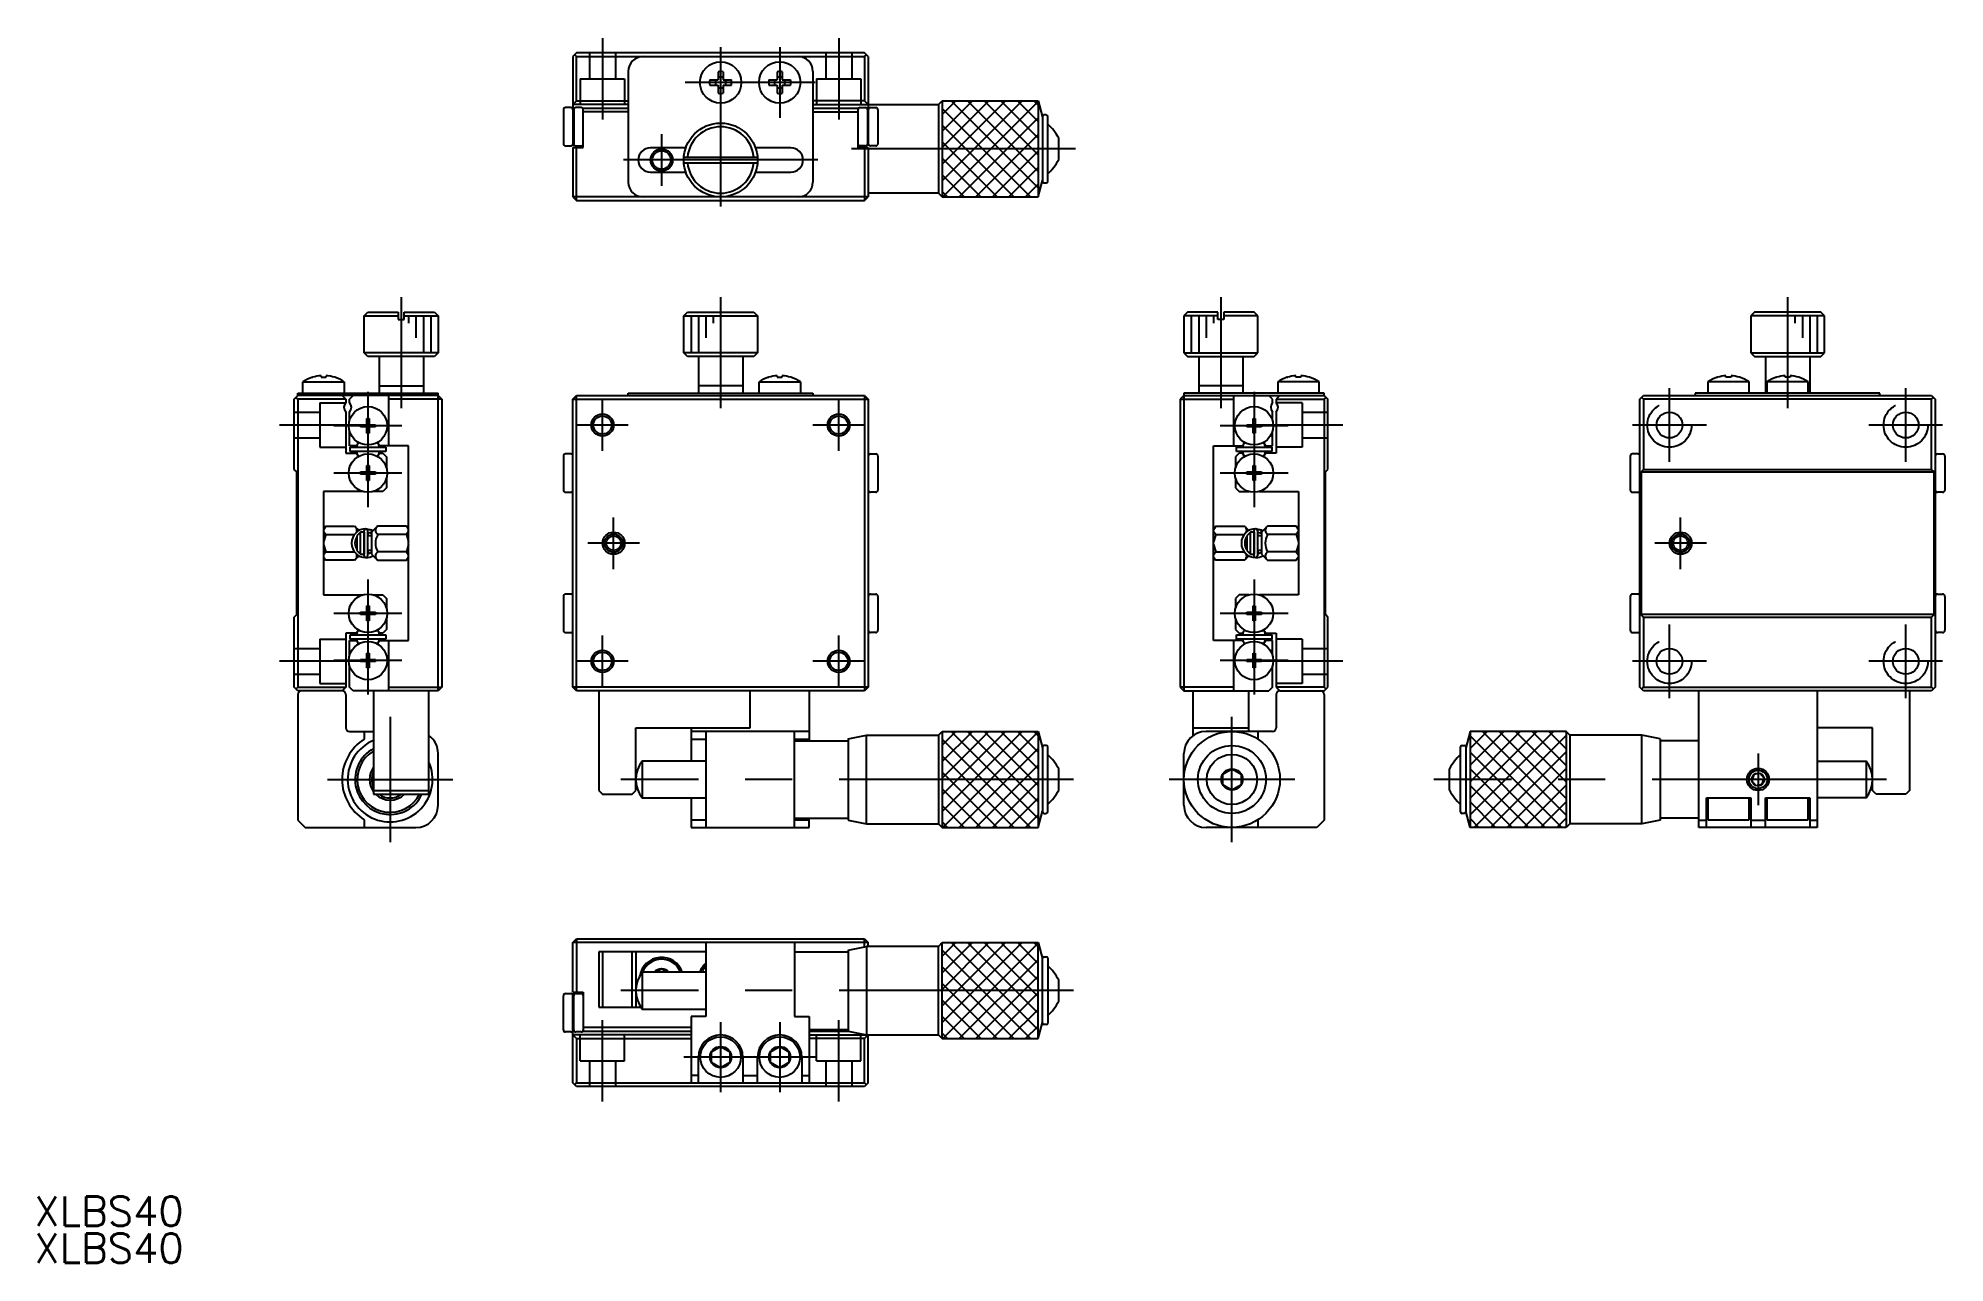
# Model space of a CAD drawing. Extents: x 1 to 259, y 0 to 166.
import ezdxf

# ---------------------------------------------------------------- set-up
doc = ezdxf.new("R2010")
doc.units = 0
doc.linetypes.add('CENTER', pattern=[50.8, 31.75, -6.35, 6.35, -6.35])
doc.linetypes.add('DASHED', pattern=[19.05, 12.7, -6.35])
doc.layers.get('0').update_dxf_attribs({"linetype": 'CONTINUOUS'})
doc.layers.add('CENTER', color=1, linetype='CENTER')
doc.styles.get("Standard").update_dxf_attribs({"font": 'txt.shx', "height": 3, "bigfont": 'bigfont.shx'})

# ---------------------------------------------------------------- blocks, each defined once
blk = doc.blocks.new('*U19')
at = {"color": 7, "linetype": 'CONTINUOUS'}
blk.add_text('XLBS40', height=4, dxfattribs=at).set_placement((0, 5))
blk = doc.blocks.new('*U20')
at = {"color": 7, "linetype": 'CONTINUOUS'}
blk.add_text('XLBS40', height=4, dxfattribs=at).set_placement((0, 0))

msp = doc.modelspace()

# ---------------------------------------------------------------- linework, layer by layer
at = {"color": 7, "linetype": 'CONTINUOUS'}
for p, q in [((73.44, 163.87), (72.94, 163.37)), ((72.94, 163.37), (72.94, 156.87)), ((73.44, 163.37), (73.19, 163.62)), ((112.44, 163.87), (73.44, 163.87)), ((73.44, 157.37), (73.44, 163.37)), ((73.44, 163.37), (112.44, 163.37)), ((112.94, 163.37), (112.44, 163.87)), ((112.44, 163.37), (112.69, 163.62)), ((112.44, 163.37), (112.44, 157.37)), ((112.94, 163.37), (112.94, 151.37)), ((80.44, 161.37), (80.44, 146.37)), ((91.48, 160.22), (92.59, 160.22)), ((92.59, 161.33), (92.59, 160.22)), ((93.29, 161.33), (93.29, 160.22)), ((93.29, 160.22), (94.4, 160.22)), ((99.48, 160.22), (100.59, 160.22)), ((100.59, 161.33), (100.59, 160.22)), ((101.29, 161.33), (101.29, 160.22)), ((101.29, 160.22), (102.4, 160.22)), ((105.44, 161.37), (105.44, 146.37)), ((91.48, 159.52), (92.59, 159.52)), ((92.59, 159.52), (92.59, 158.41)), ((93.29, 159.52), (94.4, 159.52)), ((93.29, 159.52), (93.29, 158.41)), ((99.48, 159.52), (100.59, 159.52)), ((100.59, 159.52), (100.59, 158.41)), ((101.29, 159.52), (102.4, 159.52)), ((101.29, 159.52), (101.29, 158.41)), ((71.64, 156.17), (71.64, 151.57)), ((72.64, 156.47), (71.94, 156.47)), ((72.94, 156.87), (73.44, 157.37)), ((80.44, 156.87), (72.94, 156.87)), ((72.94, 156.87), (72.94, 151.37)), ((72.94, 155.42), (73.04, 155.42)), ((72.94, 155.29), (73.04, 155.29)), ((73.04, 156.17), (73.04, 151.57)), ((74.04, 156.47), (73.34, 156.47)), ((73.44, 157.37), (80.44, 157.37)), ((74.34, 151.07), (74.34, 156.37)), ((74.34, 156.37), (80.44, 156.37)), ((80.44, 155.87), (74.34, 155.87)), ((112.44, 157.37), (105.44, 157.37)), ((105.44, 156.87), (122.44, 156.87)), ((105.44, 156.37), (111.54, 156.37)), ((105.44, 155.87), (111.54, 155.87)), ((111.54, 156.37), (111.54, 151.07)), ((111.84, 156.47), (112.54, 156.47)), ((112.44, 157.37), (112.94, 156.87)), ((112.84, 156.17), (112.84, 151.57)), ((112.94, 155.42), (112.84, 155.42)), ((112.94, 155.29), (112.84, 155.29)), ((113.24, 156.47), (113.94, 156.47)), ((114.24, 156.17), (114.24, 151.57)), ((122.44, 156.87), (122.94, 157.37)), ((122.44, 156.87), (122.44, 144.87)), ((122.94, 157.37), (135.94, 157.37)), ((122.94, 157.37), (122.94, 144.37)), ((135.94, 157.37), (136.53, 155.17)), ((135.94, 157.37), (135.94, 144.37)), ((136.53, 155.27), (136.53, 146.47)), ((137.03, 155.47), (136.73, 155.47)), ((137.23, 146.47), (137.23, 155.27)), ((72.94, 153.87), (73.04, 153.87)), ((72.94, 152.49), (73.04, 152.49)), ((112.94, 153.87), (112.84, 153.87)), ((112.94, 152.49), (112.84, 152.49)), ((71.94, 151.27), (72.64, 151.27)), ((72.94, 152.32), (73.04, 152.32)), ((72.94, 151.87), (73.04, 151.87)), ((72.94, 151.37), (73.12, 151.37)), ((72.94, 151.07), (72.94, 144.37)), ((72.94, 151.07), (74.34, 151.07)), ((73.34, 151.27), (74.04, 151.27)), ((73.44, 143.87), (73.44, 151.07)), ((74.26, 151.37), (74.34, 151.37)), ((88.22, 151.02), (83.44, 151.02)), ((87.96, 149.77), (97.92, 149.77)), ((102.44, 151.02), (97.66, 151.02)), ((111.62, 151.37), (111.54, 151.37)), ((111.54, 151.07), (112.94, 151.07)), ((112.54, 151.27), (111.84, 151.27)), ((112.44, 151.07), (112.44, 143.87)), ((112.69, 151.07), (112.69, 151.31)), ((112.94, 151.37), (112.76, 151.37)), ((112.94, 152.32), (112.84, 152.32)), ((112.94, 151.87), (112.84, 151.87)), ((112.94, 151.07), (112.94, 144.37)), ((113.94, 151.27), (113.24, 151.27)), ((138.74, 149.43), (138.74, 152.32)), ((83.44, 147.72), (88.22, 147.72)), ((87.96, 148.97), (97.92, 148.97)), ((97.66, 147.72), (102.44, 147.72)), ((122.44, 144.87), (112.94, 144.87)), ((122.44, 144.87), (122.94, 144.37)), ((135.94, 144.37), (136.53, 146.57)), ((136.73, 146.27), (137.03, 146.27)), ((72.94, 144.37), (73.44, 143.87)), ((112.94, 144.37), (72.94, 144.37)), ((73.44, 143.87), (112.44, 143.87)), ((112.44, 143.87), (112.94, 144.37)), ((122.94, 144.37), (135.94, 144.37)), ((44.68, 128.27), (45.18, 128.77)), ((44.68, 128.27), (49.28, 128.27)), ((44.68, 123.27), (44.68, 128.27)), ((45.18, 128.77), (49.28, 128.77)), ((49.28, 128.77), (49.28, 127.77)), ((49.28, 127.77), (50.08, 127.77)), ((50.08, 127.77), (50.08, 128.77)), ((50.08, 128.77), (54.18, 128.77)), ((50.08, 128.27), (54.68, 128.27)), ((54.18, 128.77), (54.68, 128.27)), ((54.68, 128.27), (54.68, 123.27)), ((87.94, 123.27), (87.94, 127.77)), ((87.94, 127.77), (87.96, 127.77)), ((87.96, 128.27), (88.46, 128.77)), ((87.96, 128.27), (97.92, 128.27)), ((87.96, 127.77), (87.96, 128.27)), ((88.46, 128.77), (97.42, 128.77)), ((97.42, 128.77), (97.92, 128.27)), ((97.92, 128.27), (97.92, 127.77)), ((97.92, 127.77), (97.94, 127.77)), ((97.94, 127.77), (97.94, 123.27)), ((156.18, 128.77), (155.68, 128.27)), ((160.28, 128.27), (155.68, 128.27)), ((155.68, 128.27), (155.68, 123.27)), ((160.28, 128.77), (156.18, 128.77)), ((160.28, 127.77), (160.28, 128.77)), ((161.08, 127.77), (160.28, 127.77)), ((165.18, 128.77), (161.08, 128.77)), ((161.08, 128.77), (161.08, 127.77)), ((165.68, 128.27), (161.08, 128.27)), ((165.68, 128.27), (165.18, 128.77)), ((165.68, 123.27), (165.68, 128.27)), ((232.44, 127.77), (232.43, 127.77)), ((232.43, 127.77), (232.43, 123.27)), ((232.95, 128.77), (232.44, 128.27)), ((242.41, 128.27), (232.44, 128.27)), ((232.44, 128.27), (232.44, 127.77)), ((241.91, 128.77), (232.95, 128.77)), ((242.41, 128.27), (241.91, 128.77)), ((242.41, 127.77), (242.41, 128.27)), ((242.43, 127.77), (242.41, 127.77)), ((242.43, 123.27), (242.43, 127.77)), ((54.68, 123.27), (44.68, 123.27)), ((45.18, 122.77), (44.68, 123.27)), ((54.18, 122.77), (45.18, 122.77)), ((46.68, 122.77), (46.68, 117.77)), ((52.68, 122.77), (52.68, 117.77)), ((54.68, 123.27), (54.18, 122.77)), ((97.94, 123.27), (87.94, 123.27)), ((88.44, 122.77), (87.94, 123.27)), ((97.44, 122.77), (88.44, 122.77)), ((89.94, 122.77), (89.94, 117.77)), ((95.94, 122.77), (95.94, 117.77)), ((97.94, 123.27), (97.44, 122.77)), ((155.68, 123.27), (165.68, 123.27)), ((155.68, 123.27), (156.18, 122.77)), ((156.18, 122.77), (165.18, 122.77)), ((157.68, 122.77), (157.68, 117.77)), ((163.68, 122.77), (163.68, 117.77)), ((165.18, 122.77), (165.68, 123.27)), ((232.43, 123.27), (242.43, 123.27)), ((232.43, 123.27), (232.93, 122.77)), ((232.93, 122.77), (241.93, 122.77)), ((234.43, 122.77), (234.43, 117.77)), ((240.43, 122.77), (240.43, 117.77)), ((241.93, 122.77), (242.43, 123.27)), ((36.38, 117.77), (36.38, 119.32)), ((36.38, 119.32), (41.98, 119.32)), ((37.68, 119.94), (37.73, 119.94)), ((38.83, 120.15), (38.83, 119.94)), ((38.83, 119.94), (39.53, 119.94)), ((39.53, 119.94), (39.53, 120.15)), ((40.68, 119.94), (40.64, 119.94)), ((41.98, 119.32), (41.98, 117.77)), ((98.14, 117.77), (98.14, 119.32)), ((98.14, 119.32), (103.74, 119.32)), ((99.44, 119.94), (99.48, 119.94)), ((100.59, 120.15), (100.59, 119.94)), ((100.59, 119.94), (101.29, 119.94)), ((101.29, 119.94), (101.29, 120.15)), ((102.44, 119.94), (102.4, 119.94)), ((103.74, 119.32), (103.74, 117.77)), ((173.98, 119.32), (168.38, 119.32)), ((168.38, 119.32), (168.38, 117.77)), ((169.68, 119.94), (169.73, 119.94)), ((170.83, 119.94), (170.83, 120.15)), ((171.53, 119.94), (170.83, 119.94)), ((171.53, 120.15), (171.53, 119.94)), ((172.68, 119.94), (172.64, 119.94)), ((173.98, 117.77), (173.98, 119.32)), ((232.23, 119.32), (226.63, 119.32)), ((226.63, 119.32), (226.63, 117.77)), ((227.93, 119.94), (227.97, 119.94)), ((229.08, 119.94), (229.08, 120.15)), ((229.78, 119.94), (229.08, 119.94)), ((229.78, 120.15), (229.78, 119.94)), ((230.93, 119.94), (230.89, 119.94)), ((232.23, 117.77), (232.23, 119.32)), ((240.23, 119.32), (234.63, 119.32)), ((234.63, 119.32), (234.63, 117.77)), ((235.93, 119.94), (235.97, 119.94)), ((237.08, 119.94), (237.08, 120.15)), ((237.78, 119.94), (237.08, 119.94)), ((237.78, 120.15), (237.78, 119.94)), ((238.93, 119.94), (238.89, 119.94)), ((240.23, 117.77), (240.23, 119.32)), ((35.18, 116.97), (35.68, 117.47)), ((35.18, 107.47), (35.18, 116.97)), ((35.68, 116.97), (35.43, 117.22)), ((35.68, 117.77), (54.68, 117.77)), ((35.68, 117.47), (35.68, 117.77)), ((54.68, 117.47), (35.68, 117.47)), ((42.18, 116.97), (35.68, 116.97)), ((35.68, 116.97), (35.68, 77.97)), ((41.68, 117.47), (42.18, 116.97)), ((42.18, 116.97), (42.18, 116.53)), ((42.68, 116.97), (43.18, 117.47)), ((42.68, 116.53), (42.68, 116.97)), ((46.68, 118.77), (52.68, 118.77)), ((47.98, 117.47), (47.98, 110.67)), ((55.18, 116.97), (47.98, 116.97)), ((54.68, 77.47), (54.68, 117.77)), ((54.68, 117.47), (55.18, 116.97)), ((55.18, 116.97), (55.18, 77.97)), ((72.94, 116.97), (73.44, 117.47)), ((72.94, 116.97), (112.94, 116.97)), ((72.94, 77.97), (72.94, 116.97)), ((73.44, 77.47), (73.44, 117.47)), ((73.44, 117.47), (112.44, 117.47)), ((80.44, 117.47), (80.44, 117.77)), ((80.44, 117.77), (105.44, 117.77)), ((95.94, 118.77), (89.94, 118.77)), ((105.44, 117.77), (105.44, 117.47)), ((112.44, 117.47), (112.44, 77.47)), ((112.44, 117.47), (112.94, 116.97)), ((112.94, 116.97), (112.94, 77.97)), ((155.68, 117.47), (155.18, 116.97)), ((155.18, 116.97), (155.18, 77.97)), ((155.18, 116.97), (162.38, 116.97)), ((174.68, 117.77), (155.68, 117.77)), ((155.68, 117.77), (155.68, 77.47)), ((155.68, 117.47), (174.68, 117.47)), ((163.68, 118.77), (157.68, 118.77)), ((162.38, 117.47), (162.38, 110.67)), ((167.68, 116.97), (167.18, 117.47)), ((167.68, 116.53), (167.68, 116.97)), ((168.68, 117.47), (168.18, 116.97)), ((168.18, 116.97), (168.18, 116.53)), ((168.18, 116.97), (174.68, 116.97)), ((174.68, 117.47), (174.68, 117.77)), ((174.68, 117.47), (175.18, 116.97)), ((174.68, 116.97), (174.93, 117.22)), ((174.68, 116.97), (174.68, 77.97)), ((175.18, 107.47), (175.18, 116.97)), ((217.43, 116.97), (217.93, 117.47)), ((217.43, 77.97), (217.43, 116.97)), ((217.93, 116.97), (217.68, 117.22)), ((217.93, 117.47), (256.93, 117.47)), ((217.93, 116.97), (217.93, 107.47)), ((256.93, 116.97), (217.93, 116.97)), ((249.93, 117.77), (224.93, 117.77)), ((224.93, 117.77), (224.93, 117.47)), ((234.43, 118.77), (234.63, 118.77)), ((240.23, 118.77), (240.43, 118.77)), ((249.93, 117.47), (249.93, 117.77)), ((256.93, 117.47), (257.43, 116.97)), ((256.93, 116.97), (257.18, 117.22)), ((256.93, 107.47), (256.93, 116.97)), ((257.43, 116.97), (257.43, 77.97)), ((42.18, 115.21), (42.18, 109.67)), ((42.68, 114.09), (42.68, 115.21)), ((45.04, 114.37), (45.33, 114.37)), ((45.04, 113.58), (45.04, 114.37)), ((45.04, 113.84), (45.33, 113.84)), ((45.33, 114.37), (45.33, 113.58)), ((165.04, 114.37), (165.33, 114.37)), ((165.04, 113.58), (165.04, 114.37)), ((165.04, 113.84), (165.33, 113.84)), ((165.33, 114.37), (165.33, 113.58)), ((167.68, 114.09), (167.68, 115.21)), ((168.18, 115.21), (168.18, 109.67)), ((42.68, 110.67), (42.68, 112.66)), ((44.18, 113.23), (44.18, 113.52)), ((44.18, 113.52), (44.98, 113.52)), ((44.98, 113.23), (44.18, 113.23)), ((44.71, 113.23), (44.71, 113.52)), ((45.04, 112.37), (45.04, 113.17)), ((45.33, 112.9), (45.04, 112.9)), ((45.33, 112.37), (45.04, 112.37)), ((45.33, 113.17), (45.33, 112.37)), ((45.39, 113.52), (46.18, 113.52)), ((46.18, 113.23), (45.39, 113.23)), ((45.65, 113.52), (45.65, 113.23)), ((46.18, 113.52), (46.18, 113.23)), ((164.18, 113.23), (164.18, 113.52)), ((164.18, 113.52), (164.98, 113.52)), ((164.98, 113.23), (164.18, 113.23)), ((164.71, 113.23), (164.71, 113.52)), ((165.04, 112.37), (165.04, 113.17)), ((165.33, 112.9), (165.04, 112.9)), ((165.33, 112.37), (165.04, 112.37)), ((165.33, 113.17), (165.33, 112.37)), ((165.39, 113.52), (166.18, 113.52)), ((166.18, 113.23), (165.39, 113.23)), ((165.65, 113.52), (165.65, 113.23)), ((166.18, 113.52), (166.18, 113.23)), ((167.68, 110.67), (167.68, 112.66)), ((42.18, 109.67), (43.63, 109.67)), ((43.63, 110.67), (42.68, 110.67)), ((42.78, 110.47), (47.58, 110.47)), ((42.78, 109.87), (42.78, 110.47)), ((47.58, 109.87), (42.78, 109.87)), ((43.78, 110.93), (43.63, 110.67)), ((43.63, 109.67), (43.76, 109.45)), ((46.56, 109.38), (46.73, 109.67)), ((46.73, 110.67), (46.58, 110.93)), ((50.68, 110.67), (46.73, 110.67)), ((46.73, 109.67), (47.18, 109.67)), ((47.18, 109.67), (47.68, 109.17)), ((47.58, 110.47), (47.58, 109.87)), ((47.68, 109.17), (47.68, 107.69)), ((50.68, 84.27), (50.68, 110.67)), ((71.64, 109.27), (71.64, 104.67)), ((72.64, 109.57), (71.94, 109.57)), ((113.24, 109.57), (113.94, 109.57)), ((114.24, 109.27), (114.24, 104.67)), ((159.68, 84.27), (159.68, 110.67)), ((159.68, 110.67), (163.63, 110.67)), ((163.18, 109.67), (162.68, 109.17)), ((162.68, 109.17), (162.68, 107.69)), ((162.78, 110.47), (167.58, 110.47)), ((162.78, 109.87), (162.78, 110.47)), ((167.58, 109.87), (162.78, 109.87)), ((163.63, 109.67), (163.18, 109.67)), ((163.63, 110.67), (163.78, 110.93)), ((163.85, 109.3), (163.63, 109.67)), ((166.58, 110.93), (166.73, 110.67)), ((166.73, 109.67), (166.6, 109.45)), ((166.73, 110.67), (167.68, 110.67)), ((168.18, 109.67), (166.73, 109.67)), ((167.58, 110.47), (167.58, 109.87)), ((216.13, 109.27), (216.13, 104.67)), ((217.13, 109.57), (216.43, 109.57)), ((257.73, 109.57), (258.43, 109.57)), ((258.73, 109.27), (258.73, 104.67)), ((35.53, 107.12), (35.18, 107.47)), ((35.53, 87.82), (35.53, 107.12)), ((44.18, 106.83), (44.18, 107.12)), ((44.18, 107.12), (44.98, 107.12)), ((44.98, 106.83), (44.18, 106.83)), ((44.71, 106.83), (44.71, 107.12)), ((45.04, 107.97), (45.33, 107.97)), ((45.04, 107.18), (45.04, 107.97)), ((45.04, 107.44), (45.33, 107.44)), ((45.04, 105.97), (45.04, 106.77)), ((45.33, 106.5), (45.04, 106.5)), ((45.33, 105.97), (45.04, 105.97)), ((45.33, 107.97), (45.33, 107.18)), ((45.33, 106.77), (45.33, 105.97)), ((45.39, 107.12), (46.18, 107.12)), ((46.18, 106.83), (45.39, 106.83)), ((45.65, 107.12), (45.65, 106.83)), ((46.18, 107.12), (46.18, 106.83)), ((47.68, 106.26), (47.68, 104.97)), ((162.68, 106.26), (162.68, 104.97)), ((164.18, 106.83), (164.18, 107.12)), ((164.18, 107.12), (164.98, 107.12)), ((164.98, 106.83), (164.18, 106.83)), ((164.71, 106.83), (164.71, 107.12)), ((165.04, 107.97), (165.33, 107.97)), ((165.04, 107.18), (165.04, 107.97)), ((165.04, 107.44), (165.33, 107.44)), ((165.04, 105.97), (165.04, 106.77)), ((165.33, 106.5), (165.04, 106.5)), ((165.33, 105.97), (165.04, 105.97)), ((165.33, 107.97), (165.33, 107.18)), ((165.33, 106.77), (165.33, 105.97)), ((165.39, 107.12), (166.18, 107.12)), ((166.18, 106.83), (165.39, 106.83)), ((165.65, 107.12), (165.65, 106.83)), ((166.18, 107.12), (166.18, 106.83)), ((174.83, 107.12), (175.18, 107.47)), ((174.83, 87.82), (174.83, 107.12)), ((217.93, 107.47), (217.58, 107.12)), ((217.58, 107.12), (257.28, 107.12)), ((217.58, 107.12), (217.58, 87.82)), ((217.93, 107.47), (256.93, 107.47)), ((257.28, 107.12), (256.93, 107.47)), ((257.28, 87.82), (257.28, 107.12)), ((44.47, 104.47), (39.18, 104.47)), ((39.18, 104.47), (39.18, 90.47)), ((47.18, 104.47), (45.9, 104.47)), ((47.68, 104.97), (47.18, 104.47)), ((71.94, 104.37), (72.64, 104.37)), ((113.94, 104.37), (113.24, 104.37)), ((162.68, 104.97), (163.18, 104.47)), ((163.18, 104.47), (164.47, 104.47)), ((165.9, 104.47), (171.18, 104.47)), ((171.18, 104.47), (171.18, 90.47)), ((216.43, 104.37), (217.13, 104.37)), ((258.43, 104.37), (257.73, 104.37)), ((39.18, 99.48), (39.48, 99.78)), ((39.48, 99.78), (39.18, 99.3)), ((39.18, 99.11), (39.48, 98.63)), ((39.48, 98.63), (39.18, 97.67)), ((39.48, 99.78), (43.37, 99.78)), ((39.48, 98.63), (43.34, 98.63)), ((43.37, 99.78), (43.97, 99.18)), ((44.18, 98.97), (43.68, 98.47)), ((43.68, 98.47), (43.68, 96.47)), ((44.68, 98.97), (44.18, 98.97)), ((44.18, 95.97), (44.18, 98.97)), ((44.68, 95.75), (44.68, 99.2)), ((44.68, 98.97), (44.68, 95.97)), ((44.95, 99.42), (45.46, 99.32)), ((45.12, 99.26), (45.14, 99.27)), ((45.13, 99.2), (45.13, 95.75)), ((45.68, 98.47), (45.13, 98.47)), ((45.14, 99.27), (45.17, 99.28)), ((45.17, 99.28), (45.2, 99.29)), ((45.18, 98.47), (45.18, 98.75)), ((45.2, 99.29), (45.24, 99.3)), ((45.24, 99.3), (45.27, 99.31)), ((45.27, 99.31), (45.31, 99.31)), ((45.31, 99.31), (45.34, 99.32)), ((45.34, 99.32), (45.38, 99.32)), ((45.38, 99.32), (45.41, 99.32)), ((45.41, 99.32), (45.45, 99.32)), ((45.45, 99.32), (45.49, 99.32)), ((45.49, 99.32), (45.52, 99.31)), ((45.52, 98.85), (45.51, 98.85)), ((45.68, 98.76), (45.51, 98.85)), ((45.52, 99.31), (45.56, 99.3)), ((45.53, 98.86), (45.52, 98.85)), ((45.52, 98.85), (45.52, 98.85)), ((45.54, 98.87), (45.53, 98.86)), ((45.53, 98.86), (45.53, 98.86)), ((45.55, 98.89), (45.54, 98.88)), ((45.54, 98.88), (45.54, 98.87)), ((45.56, 98.9), (45.55, 98.89)), ((45.56, 99.3), (45.59, 99.29)), ((45.57, 98.93), (45.56, 98.91)), ((45.56, 98.91), (45.56, 98.91)), ((45.56, 98.91), (45.56, 98.9)), ((45.59, 98.95), (45.57, 98.93)), ((45.59, 99.29), (45.66, 99.27)), ((45.6, 98.99), (45.59, 98.95)), ((45.62, 99.02), (45.6, 98.99)), ((45.64, 99.06), (45.62, 99.02)), ((45.65, 99.09), (45.64, 99.06)), ((45.66, 99.13), (45.65, 99.09)), ((45.66, 99.27), (45.69, 99.26)), ((45.67, 99.16), (45.66, 99.13)), ((45.68, 99.17), (45.67, 99.16)), ((46.49, 99.78), (45.68, 98.97)), ((45.69, 99.2), (45.68, 99.19)), ((45.68, 99.19), (45.68, 99.17)), ((45.68, 98.97), (45.68, 95.97)), ((45.69, 99.26), (45.69, 99.26)), ((45.69, 99.26), (45.69, 99.26)), ((45.69, 99.26), (45.69, 99.25)), ((45.88, 99.16), (45.69, 99.26)), ((45.69, 99.25), (45.69, 99.25)), ((45.69, 99.25), (45.69, 99.24)), ((45.69, 99.24), (45.69, 99.23)), ((45.69, 99.23), (45.69, 99.22)), ((45.69, 99.22), (45.69, 99.21)), ((45.69, 99.21), (45.69, 99.2)), ((50.38, 99.78), (46.49, 99.78)), ((50.38, 98.63), (46.49, 98.63)), ((50.68, 99.48), (50.38, 99.78)), ((50.38, 99.78), (50.68, 99.3)), ((50.68, 99.11), (50.38, 98.63)), ((50.38, 98.63), (50.68, 97.67)), ((159.68, 99.48), (159.98, 99.78)), ((159.98, 99.78), (159.68, 99.3)), ((159.68, 99.11), (159.98, 98.63)), ((159.98, 98.63), (159.68, 97.67)), ((159.98, 99.78), (163.87, 99.78)), ((159.98, 98.63), (163.84, 98.63)), ((163.87, 99.78), (164.47, 99.18)), ((164.68, 98.97), (164.18, 98.47)), ((164.18, 98.47), (164.18, 96.47)), ((165.18, 98.97), (164.68, 98.97)), ((164.68, 95.97), (164.68, 98.97)), ((165.18, 95.75), (165.18, 99.2)), ((165.18, 98.97), (165.18, 95.97)), ((165.45, 99.42), (165.96, 99.32)), ((165.62, 99.26), (165.64, 99.27)), ((165.63, 99.2), (165.63, 95.75)), ((166.18, 98.47), (165.63, 98.47)), ((165.64, 99.27), (165.67, 99.28)), ((165.67, 99.28), (165.7, 99.29)), ((165.68, 98.47), (165.68, 98.75)), ((165.7, 99.29), (165.74, 99.3)), ((165.74, 99.3), (165.77, 99.31)), ((165.77, 99.31), (165.81, 99.31)), ((165.81, 99.31), (165.84, 99.32)), ((165.84, 99.32), (165.88, 99.32)), ((165.88, 99.32), (165.91, 99.32)), ((165.91, 99.32), (165.95, 99.32)), ((165.95, 99.32), (165.99, 99.32)), ((165.99, 99.32), (166.02, 99.31)), ((166.18, 98.76), (166.01, 98.85)), ((166.02, 98.85), (166.01, 98.85)), ((166.02, 99.31), (166.06, 99.3)), ((166.03, 98.86), (166.02, 98.85)), ((166.02, 98.85), (166.02, 98.85)), ((166.04, 98.87), (166.03, 98.86)), ((166.03, 98.86), (166.03, 98.86)), ((166.05, 98.89), (166.04, 98.88)), ((166.04, 98.88), (166.04, 98.87)), ((166.06, 98.9), (166.05, 98.89)), ((166.06, 99.3), (166.09, 99.29)), ((166.07, 98.93), (166.06, 98.91)), ((166.06, 98.91), (166.06, 98.91)), ((166.06, 98.91), (166.06, 98.9)), ((166.09, 98.95), (166.07, 98.93)), ((166.09, 99.29), (166.16, 99.27)), ((166.1, 98.99), (166.09, 98.95)), ((166.12, 99.02), (166.1, 98.99)), ((166.14, 99.06), (166.12, 99.02)), ((166.15, 99.09), (166.14, 99.06)), ((166.16, 99.13), (166.15, 99.09)), ((166.16, 99.27), (166.19, 99.26)), ((166.17, 99.16), (166.16, 99.13)), ((166.18, 99.17), (166.17, 99.16)), ((166.99, 99.78), (166.18, 98.97)), ((166.19, 99.2), (166.18, 99.19)), ((166.18, 99.19), (166.18, 99.17)), ((166.18, 98.97), (166.18, 95.97)), ((166.38, 99.16), (166.19, 99.26)), ((166.19, 99.26), (166.19, 99.26)), ((166.19, 99.26), (166.19, 99.26)), ((166.19, 99.26), (166.19, 99.25)), ((166.19, 99.25), (166.19, 99.25)), ((166.19, 99.25), (166.19, 99.24)), ((166.19, 99.24), (166.19, 99.23)), ((166.19, 99.23), (166.19, 99.22)), ((166.19, 99.22), (166.19, 99.21)), ((166.19, 99.21), (166.19, 99.2)), ((170.88, 99.78), (166.99, 99.78)), ((170.88, 98.63), (166.99, 98.63)), ((171.18, 99.48), (170.88, 99.78)), ((170.88, 99.78), (171.18, 99.3)), ((171.18, 99.11), (170.88, 98.63)), ((170.88, 98.63), (171.18, 97.67)), ((39.18, 97.28), (39.48, 96.32)), ((39.48, 96.32), (39.18, 95.84)), ((39.18, 95.64), (39.48, 95.16)), ((39.48, 96.32), (43.34, 96.32)), ((43.97, 95.76), (43.37, 95.16)), ((43.68, 96.47), (44.18, 95.97)), ((44.18, 95.97), (44.68, 95.97)), ((45.68, 96.47), (45.13, 96.47)), ((45.68, 96.19), (45.13, 95.99)), ((45.18, 96.47), (45.18, 96.19)), ((45.68, 95.97), (46.49, 95.16)), ((50.38, 96.32), (46.49, 96.32)), ((50.68, 97.28), (50.38, 96.32)), ((50.38, 96.32), (50.68, 95.84)), ((50.68, 95.64), (50.38, 95.16)), ((159.68, 97.28), (159.98, 96.32)), ((159.98, 96.32), (159.68, 95.84)), ((159.68, 95.64), (159.98, 95.16)), ((159.98, 96.32), (163.84, 96.32)), ((164.47, 95.76), (163.87, 95.16)), ((164.18, 96.47), (164.68, 95.97)), ((164.68, 95.97), (165.18, 95.97)), ((166.18, 96.47), (165.63, 96.47)), ((166.18, 96.19), (165.63, 95.99)), ((165.68, 96.47), (165.68, 96.19)), ((166.18, 95.97), (166.99, 95.16)), ((170.88, 96.32), (166.99, 96.32)), ((171.18, 97.28), (170.88, 96.32)), ((170.88, 96.32), (171.18, 95.84)), ((171.18, 95.64), (170.88, 95.16)), ((39.48, 95.16), (39.18, 95.46)), ((43.37, 95.16), (39.48, 95.16)), ((46.49, 95.16), (50.38, 95.16)), ((50.38, 95.16), (50.68, 95.46)), ((159.98, 95.16), (159.68, 95.46)), ((163.87, 95.16), (159.98, 95.16)), ((166.99, 95.16), (170.88, 95.16)), ((170.88, 95.16), (171.18, 95.46)), ((39.18, 90.47), (44.47, 90.47)), ((45.9, 90.47), (47.18, 90.47)), ((47.18, 90.47), (47.68, 89.97)), ((72.64, 90.57), (71.94, 90.57)), ((113.24, 90.57), (113.94, 90.57)), ((163.18, 90.47), (162.68, 89.97)), ((164.47, 90.47), (163.18, 90.47)), ((171.18, 90.47), (165.9, 90.47)), ((217.13, 90.57), (216.43, 90.57)), ((257.73, 90.57), (258.43, 90.57)), ((35.18, 87.47), (35.53, 87.82)), ((44.18, 87.83), (44.18, 88.12)), ((44.18, 88.12), (44.98, 88.12)), ((44.98, 87.83), (44.18, 87.83)), ((44.71, 87.83), (44.71, 88.12)), ((45.04, 88.97), (45.33, 88.97)), ((45.04, 88.18), (45.04, 88.97)), ((45.04, 88.44), (45.33, 88.44)), ((45.33, 88.97), (45.33, 88.18)), ((45.39, 88.12), (46.18, 88.12)), ((46.18, 87.83), (45.39, 87.83)), ((45.65, 88.12), (45.65, 87.83)), ((46.18, 88.12), (46.18, 87.83)), ((47.68, 89.97), (47.68, 88.69)), ((71.64, 90.27), (71.64, 85.67)), ((114.24, 90.27), (114.24, 85.67)), ((162.68, 89.97), (162.68, 88.69)), ((164.18, 87.83), (164.18, 88.12)), ((164.18, 88.12), (164.98, 88.12)), ((164.98, 87.83), (164.18, 87.83)), ((164.71, 87.83), (164.71, 88.12)), ((165.04, 88.97), (165.33, 88.97)), ((165.04, 88.18), (165.04, 88.97)), ((165.04, 88.44), (165.33, 88.44)), ((165.33, 88.97), (165.33, 88.18)), ((165.39, 88.12), (166.18, 88.12)), ((166.18, 87.83), (165.39, 87.83)), ((165.65, 88.12), (165.65, 87.83)), ((166.18, 88.12), (166.18, 87.83)), ((175.18, 87.47), (174.83, 87.82)), ((216.13, 90.27), (216.13, 85.67)), ((257.28, 87.82), (217.58, 87.82)), ((217.58, 87.82), (217.93, 87.47)), ((256.93, 87.47), (257.28, 87.82)), ((258.73, 90.27), (258.73, 85.67)), ((35.18, 77.97), (35.18, 87.47)), ((43.63, 85.27), (42.18, 85.27)), ((42.18, 85.27), (42.18, 77.97)), ((43.76, 85.5), (43.63, 85.27)), ((45.04, 86.97), (45.04, 87.77)), ((45.33, 87.5), (45.04, 87.5)), ((45.33, 86.97), (45.04, 86.97)), ((45.33, 87.77), (45.33, 86.97)), ((46.73, 85.27), (46.56, 85.57)), ((47.18, 85.27), (46.73, 85.27)), ((47.68, 85.77), (47.18, 85.27)), ((47.68, 87.26), (47.68, 85.77)), ((71.94, 85.37), (72.64, 85.37)), ((113.94, 85.37), (113.24, 85.37)), ((162.68, 87.26), (162.68, 85.77)), ((162.68, 85.77), (163.18, 85.27)), ((163.18, 85.27), (163.63, 85.27)), ((163.63, 85.27), (163.8, 85.57)), ((165.04, 86.97), (165.04, 87.77)), ((165.33, 87.5), (165.04, 87.5)), ((165.33, 86.97), (165.04, 86.97)), ((165.33, 87.77), (165.33, 86.97)), ((166.6, 85.5), (166.73, 85.27)), ((166.73, 85.27), (168.18, 85.27)), ((168.18, 85.27), (168.18, 77.97)), ((175.18, 77.97), (175.18, 87.47)), ((216.43, 85.37), (217.13, 85.37)), ((217.93, 87.47), (256.93, 87.47)), ((217.93, 87.47), (217.93, 77.97)), ((256.93, 77.97), (256.93, 87.47)), ((258.43, 85.37), (257.73, 85.37)), ((42.68, 82.29), (42.68, 84.27)), ((42.68, 84.27), (43.63, 84.27)), ((42.78, 85.07), (47.58, 85.07)), ((42.78, 84.47), (42.78, 85.07)), ((47.58, 84.47), (42.78, 84.47)), ((43.63, 84.27), (43.78, 84.01)), ((46.58, 84.01), (46.73, 84.27)), ((46.73, 84.27), (50.68, 84.27)), ((47.58, 85.07), (47.58, 84.47)), ((47.98, 84.27), (47.98, 77.47)), ((163.63, 84.27), (159.68, 84.27)), ((162.38, 84.27), (162.38, 77.47)), ((162.78, 85.07), (167.58, 85.07)), ((162.78, 84.47), (162.78, 85.07)), ((167.58, 84.47), (162.78, 84.47)), ((163.78, 84.01), (163.63, 84.27)), ((166.73, 84.27), (166.58, 84.01)), ((167.68, 84.27), (166.73, 84.27)), ((167.58, 85.07), (167.58, 84.47)), ((167.68, 82.29), (167.68, 84.27)), ((42.68, 77.97), (42.68, 80.86)), ((44.18, 81.43), (44.18, 81.72)), ((44.18, 81.72), (44.98, 81.72)), ((44.98, 81.43), (44.18, 81.43)), ((44.71, 81.43), (44.71, 81.72)), ((45.04, 82.57), (45.33, 82.57)), ((45.04, 81.78), (45.04, 82.57)), ((45.04, 82.04), (45.33, 82.04)), ((45.04, 80.57), (45.04, 81.37)), ((45.33, 81.1), (45.04, 81.1)), ((45.33, 80.57), (45.04, 80.57)), ((45.33, 82.57), (45.33, 81.78)), ((45.33, 81.37), (45.33, 80.57)), ((45.39, 81.72), (46.18, 81.72)), ((46.18, 81.43), (45.39, 81.43)), ((45.65, 81.72), (45.65, 81.43)), ((46.18, 81.72), (46.18, 81.43)), ((164.18, 81.43), (164.18, 81.72)), ((164.18, 81.72), (164.98, 81.72)), ((164.98, 81.43), (164.18, 81.43)), ((164.71, 81.43), (164.71, 81.72)), ((165.04, 82.57), (165.33, 82.57)), ((165.04, 81.78), (165.04, 82.57)), ((165.04, 82.04), (165.33, 82.04)), ((165.04, 80.57), (165.04, 81.37)), ((165.33, 81.1), (165.04, 81.1)), ((165.33, 80.57), (165.04, 80.57)), ((165.33, 82.57), (165.33, 81.78)), ((165.33, 81.37), (165.33, 80.57)), ((165.39, 81.72), (166.18, 81.72)), ((166.18, 81.43), (165.39, 81.43)), ((165.65, 81.72), (165.65, 81.43)), ((166.18, 81.72), (166.18, 81.43)), ((167.68, 77.97), (167.68, 80.86)), ((35.68, 77.47), (35.18, 77.97)), ((35.68, 77.97), (35.43, 77.72)), ((35.68, 77.97), (42.18, 77.97)), ((41.68, 77.47), (35.68, 77.47)), ((42.18, 77.97), (41.68, 77.47)), ((43.18, 77.47), (42.68, 77.97)), ((54.68, 77.47), (43.18, 77.47)), ((45.93, 77.47), (45.93, 63.47)), ((47.98, 77.97), (55.18, 77.97)), ((53.43, 63.47), (53.43, 77.47)), ((55.18, 77.97), (54.68, 77.47)), ((112.94, 77.97), (72.94, 77.97)), ((73.44, 77.47), (72.94, 77.97)), ((112.44, 77.47), (73.44, 77.47)), ((76.44, 77.47), (76.44, 63.97)), ((96.94, 72.47), (96.94, 77.47)), ((104.94, 77.47), (104.94, 70.72)), ((112.94, 77.97), (112.44, 77.47)), ((155.18, 77.97), (155.68, 77.47)), ((162.38, 77.97), (155.18, 77.97)), ((155.68, 77.47), (167.18, 77.47)), ((156.93, 71.41), (156.93, 77.47)), ((164.43, 77.47), (164.43, 71.97)), ((167.68, 77.97), (167.18, 77.47)), ((168.18, 77.97), (168.68, 77.47)), ((174.68, 77.97), (168.18, 77.97)), ((168.68, 77.47), (174.68, 77.47)), ((174.68, 77.47), (175.18, 77.97)), ((174.68, 77.97), (174.93, 77.72)), ((217.93, 77.47), (217.43, 77.97)), ((217.93, 77.97), (217.68, 77.72)), ((217.93, 77.97), (256.93, 77.97)), ((256.93, 77.47), (217.93, 77.47)), ((225.43, 58.97), (225.43, 77.47)), ((241.43, 77.47), (241.43, 58.97)), ((253.93, 77.47), (253.93, 63.97)), ((256.93, 77.97), (257.18, 77.72)), ((257.43, 77.97), (256.93, 77.47)), ((35.68, 76.97), (35.68, 59.97)), ((42.18, 76.97), (42.18, 72.47)), ((168.18, 76.97), (168.18, 72.47)), ((174.68, 76.97), (174.68, 59.97)), ((81.44, 63.97), (81.44, 72.47)), ((81.44, 72.47), (96.94, 72.47)), ((88.94, 72.47), (88.94, 67.97)), ((156.93, 72.47), (164.43, 72.47)), ((248.93, 72.47), (241.43, 72.47)), ((248.93, 63.97), (248.93, 72.47)), ((42.68, 71.97), (45.93, 71.97)), ((44.68, 71.97), (44.68, 70.95)), ((104.94, 71.97), (88.94, 71.97)), ((88.94, 70.95), (90.94, 70.95)), ((90.94, 71.97), (90.94, 58.97)), ((102.94, 58.97), (102.94, 71.97)), ((102.94, 70.95), (104.94, 70.95)), ((102.94, 70.72), (110.19, 70.72)), ((110.19, 70.97), (112.69, 71.47)), ((110.19, 70.97), (110.19, 59.97)), ((112.69, 71.47), (122.44, 71.47)), ((112.69, 59.47), (112.69, 71.47)), ((122.44, 71.47), (122.94, 71.97)), ((122.44, 71.47), (122.44, 59.47)), ((122.94, 71.97), (135.94, 71.97)), ((122.94, 71.97), (122.94, 58.97)), ((135.94, 71.97), (136.53, 69.77)), ((135.94, 71.97), (135.94, 58.97)), ((136.53, 69.87), (136.53, 61.07)), ((137.03, 70.07), (136.73, 70.07)), ((137.23, 61.07), (137.23, 69.87)), ((167.68, 71.97), (158.68, 71.97)), ((165.68, 71.97), (165.68, 70.95)), ((193.14, 61.07), (193.14, 69.87)), ((193.34, 70.07), (193.64, 70.07)), ((194.43, 71.97), (193.84, 69.77)), ((193.84, 69.87), (193.84, 61.07)), ((207.43, 71.97), (194.43, 71.97)), ((194.43, 71.97), (194.43, 58.97)), ((207.93, 71.47), (207.43, 71.97)), ((207.43, 71.97), (207.43, 58.97)), ((217.68, 71.47), (207.93, 71.47)), ((207.93, 71.47), (207.93, 59.47)), ((220.18, 70.97), (217.68, 71.47)), ((217.68, 59.47), (217.68, 71.47)), ((220.18, 70.97), (220.18, 59.97)), ((225.43, 70.72), (220.18, 70.72)), ((54.68, 61.97), (54.68, 68.97)), ((82.32, 67.97), (82.32, 62.97)), ((90.94, 67.97), (82.32, 67.97)), ((155.68, 61.97), (155.68, 68.97)), ((241.43, 67.97), (248.05, 67.97)), ((248.05, 67.97), (248.05, 62.97)), ((138.74, 64.03), (138.74, 66.92)), ((160.93, 66.19), (162.18, 66.92)), ((160.93, 64.75), (160.93, 66.19)), ((162.18, 64.03), (160.93, 64.75)), ((162.18, 66.92), (163.43, 66.19)), ((163.43, 64.75), (162.18, 64.03)), ((163.43, 66.19), (163.43, 64.75)), ((191.63, 64.03), (191.63, 66.92)), ((232.86, 66.12), (232.58, 65.3)), ((232.58, 65.3), (233.15, 64.65)), ((233.71, 66.29), (232.86, 66.12)), ((233.15, 64.65), (234, 64.82)), ((234.28, 65.64), (233.71, 66.29)), ((234, 64.82), (234.28, 65.64)), ((45.93, 63.97), (53.43, 63.97)), ((45.93, 63.47), (53.43, 63.47)), ((76.44, 63.97), (76.94, 63.47)), ((76.94, 63.47), (80.94, 63.47)), ((80.94, 63.47), (81.44, 63.97)), ((82.32, 62.97), (90.94, 62.97)), ((88.94, 62.97), (88.94, 58.97)), ((226.43, 58.97), (226.43, 62.97)), ((226.43, 62.97), (232.43, 62.97)), ((226.68, 59.97), (226.68, 62.97)), ((232.18, 62.97), (232.18, 59.97)), ((232.43, 62.97), (232.43, 58.97)), ((234.43, 58.97), (234.43, 62.97)), ((234.43, 62.97), (240.43, 62.97)), ((234.68, 59.97), (234.68, 62.97)), ((240.18, 62.97), (240.18, 59.97)), ((240.43, 62.97), (240.43, 58.97)), ((248.05, 62.97), (241.43, 62.97)), ((249.43, 63.47), (248.93, 63.97)), ((253.43, 63.47), (249.43, 63.47)), ((253.93, 63.97), (253.43, 63.47)), ((35.68, 59.97), (36.68, 58.97)), ((44.68, 60), (44.68, 58.97)), ((88.94, 60), (90.94, 60)), ((102.94, 60.22), (110.19, 60.22)), ((102.94, 60), (104.94, 60)), ((104.94, 58.97), (104.94, 60.22)), ((110.19, 59.97), (112.69, 59.47)), ((112.69, 59.47), (122.44, 59.47)), ((122.44, 59.47), (122.94, 58.97)), ((135.94, 58.97), (136.53, 61.17)), ((136.73, 60.87), (137.03, 60.87)), ((165.68, 60), (165.68, 58.97)), ((174.68, 59.97), (173.68, 58.97)), ((193.64, 60.87), (193.34, 60.87)), ((194.43, 58.97), (193.84, 61.17)), ((207.93, 59.47), (207.43, 58.97)), ((217.68, 59.47), (207.93, 59.47)), ((220.18, 59.97), (217.68, 59.47)), ((225.43, 60.22), (220.18, 60.22)), ((225.43, 59.97), (226.43, 59.97)), ((232.18, 59.97), (226.68, 59.97)), ((232.43, 59.97), (234.43, 59.97)), ((240.18, 59.97), (234.68, 59.97)), ((240.43, 59.97), (241.43, 59.97)), ((36.68, 58.97), (51.68, 58.97)), ((88.94, 58.97), (104.94, 58.97)), ((122.94, 58.97), (135.94, 58.97)), ((173.68, 58.97), (158.68, 58.97)), ((207.43, 58.97), (194.43, 58.97)), ((241.43, 58.97), (225.43, 58.97)), ((72.94, 43.37), (73.44, 43.87)), ((72.94, 36.67), (72.94, 43.37)), ((112.94, 43.37), (72.94, 43.37)), ((73.44, 43.87), (112.44, 43.87)), ((73.44, 43.87), (73.44, 36.67)), ((90.94, 42.12), (76.44, 42.12)), ((76.44, 42.12), (76.44, 34.62)), ((76.94, 42.12), (76.94, 34.62)), ((80.94, 34.62), (80.94, 42.12)), ((81.44, 42.12), (81.44, 34.62)), ((90.94, 43.37), (90.94, 33.37)), ((102.94, 43.37), (102.94, 33.37)), ((102.94, 42.12), (110.19, 42.12)), ((110.19, 42.37), (112.69, 42.87)), ((110.19, 42.37), (110.19, 31.37)), ((112.44, 43.87), (112.94, 43.37)), ((112.44, 42.82), (112.44, 43.87)), ((122.44, 42.87), (112.69, 42.87)), ((112.69, 42.87), (112.69, 30.87)), ((112.94, 42.87), (112.94, 43.37)), ((122.44, 42.87), (122.94, 43.37)), ((122.44, 30.87), (122.44, 42.87)), ((122.94, 43.37), (135.94, 43.37)), ((122.94, 30.37), (122.94, 43.37)), ((135.94, 43.37), (136.53, 41.17)), ((135.94, 30.37), (135.94, 43.37)), ((136.73, 41.47), (137.03, 41.47)), ((90.94, 39.37), (82.32, 39.37)), ((82.32, 39.37), (82.32, 34.37)), ((84.94, 39.82), (84.17, 39.37)), ((85.71, 39.37), (84.94, 39.82)), ((136.53, 32.47), (136.53, 41.27)), ((137.23, 41.27), (137.23, 32.47)), ((71.64, 31.57), (71.64, 36.17)), ((71.94, 36.47), (72.64, 36.47)), ((72.94, 36.67), (74.34, 36.67)), ((72.94, 30.87), (72.94, 36.37)), ((72.94, 36.37), (73.12, 36.37)), ((73.04, 31.57), (73.04, 36.17)), ((73.34, 36.47), (74.04, 36.47)), ((74.26, 36.37), (74.34, 36.37)), ((74.34, 36.67), (74.34, 31.37)), ((138.74, 35.43), (138.74, 38.32)), ((72.94, 35.87), (73.04, 35.87)), ((72.94, 35.42), (73.04, 35.42)), ((72.94, 35.25), (73.04, 35.25)), ((72.94, 33.87), (73.04, 33.87)), ((76.44, 34.62), (82.13, 34.62)), ((82.32, 34.37), (90.94, 34.37)), ((72.64, 31.27), (71.94, 31.27)), ((72.94, 32.45), (73.04, 32.45)), ((72.94, 32.32), (73.04, 32.32)), ((74.04, 31.27), (73.34, 31.27)), ((88.94, 31.87), (74.34, 31.87)), ((74.34, 31.37), (88.94, 31.37)), ((90.94, 33.37), (88.94, 33.37)), ((88.94, 33.37), (88.94, 24.37)), ((102.94, 33.37), (104.94, 33.37)), ((104.94, 33.37), (104.94, 24.37)), ((104.94, 31.62), (110.19, 31.62)), ((104.94, 31.37), (110.19, 31.37)), ((110.19, 31.37), (112.69, 30.87)), ((135.94, 30.37), (136.53, 32.57)), ((137.03, 32.27), (136.73, 32.27)), ((72.94, 24.37), (72.94, 30.87)), ((88.94, 30.87), (72.94, 30.87)), ((72.94, 30.87), (73.44, 30.37)), ((73.44, 30.37), (88.94, 30.37)), ((73.44, 30.37), (73.44, 24.37)), ((91.69, 28.59), (92.94, 29.32)), ((91.69, 27.15), (91.69, 28.59)), ((92.94, 29.32), (94.19, 28.59)), ((94.19, 28.59), (94.19, 27.15)), ((99.69, 28.59), (100.94, 29.32)), ((99.69, 27.15), (99.69, 28.59)), ((100.94, 29.32), (102.19, 28.59)), ((102.19, 28.59), (102.19, 27.15)), ((104.94, 30.87), (122.44, 30.87)), ((112.44, 30.37), (104.94, 30.37)), ((112.44, 30.37), (112.94, 30.87)), ((112.44, 24.37), (112.44, 30.37)), ((112.94, 24.37), (112.94, 30.87)), ((122.44, 30.87), (122.94, 30.37)), ((122.94, 30.37), (135.94, 30.37)), ((89.94, 24.37), (89.94, 27.87)), ((92.94, 26.43), (91.69, 27.15)), ((94.19, 27.15), (92.94, 26.43)), ((95.94, 27.87), (95.94, 24.37)), ((97.94, 24.37), (97.94, 27.87)), ((100.94, 26.43), (99.69, 27.15)), ((102.19, 27.15), (100.94, 26.43)), ((103.94, 27.87), (103.94, 24.37)), ((73.44, 23.87), (72.94, 24.37)), ((73.44, 24.37), (73.19, 24.12)), ((73.44, 24.37), (112.44, 24.37)), ((112.44, 23.87), (73.44, 23.87)), ((89.94, 25.37), (88.94, 25.37)), ((95.94, 25.37), (97.94, 25.37)), ((103.94, 25.37), (104.94, 25.37)), ((112.94, 24.37), (112.44, 23.87)), ((112.44, 24.37), (112.69, 24.12))]:
    msp.add_line(p, q, dxfattribs=at)
at = {"color": 3, "linetype": 'DASHED'}
for p, q in [((75.19, 163.87), (75.19, 160.37)), ((78.69, 163.87), (78.69, 160.37)), ((107.19, 163.87), (107.19, 160.37)), ((110.69, 163.87), (110.69, 160.37)), ((73.94, 160.37), (73.94, 156.87)), ((73.94, 160.37), (79.94, 160.37)), ((79.94, 160.37), (79.94, 156.87)), ((105.94, 160.37), (105.94, 156.87)), ((105.94, 160.37), (111.94, 160.37)), ((111.94, 160.37), (111.94, 156.87)), ((38.68, 116.47), (42.13, 116.47)), ((38.68, 116.47), (38.68, 110.47)), ((171.68, 116.47), (168.23, 116.47)), ((171.68, 116.47), (171.68, 110.47)), ((35.18, 115.22), (38.68, 115.22)), ((171.68, 115.22), (175.18, 115.22)), ((35.18, 111.72), (38.68, 111.72)), ((171.68, 111.72), (175.18, 111.72)), ((38.68, 110.47), (42.18, 110.47)), ((171.68, 110.47), (168.18, 110.47)), ((35.18, 83.22), (38.68, 83.22)), ((38.68, 84.47), (42.18, 84.47)), ((38.68, 84.47), (38.68, 78.47)), ((171.68, 84.47), (168.18, 84.47)), ((171.68, 84.47), (171.68, 78.47)), ((171.68, 83.22), (175.18, 83.22)), ((35.18, 79.72), (38.68, 79.72)), ((38.68, 78.47), (42.18, 78.47)), ((171.68, 78.47), (168.18, 78.47)), ((171.68, 79.72), (175.18, 79.72)), ((73.94, 27.37), (73.94, 30.87)), ((79.94, 27.37), (79.94, 30.87)), ((105.94, 27.37), (105.94, 30.87)), ((111.94, 27.37), (111.94, 30.87)), ((73.94, 27.37), (79.94, 27.37)), ((75.19, 27.37), (75.19, 23.87)), ((78.69, 27.37), (78.69, 23.87)), ((105.94, 27.37), (111.94, 27.37)), ((107.19, 27.37), (107.19, 23.87)), ((110.69, 27.37), (110.69, 23.87))]:
    msp.add_line(p, q, dxfattribs=at)
at = {"color": 3, "linetype": 'CONTINUOUS'}
for p, q in [((122.94, 155.53), (124.78, 157.37)), ((122.94, 153.29), (127.03, 157.37)), ((122.94, 151.04), (129.27, 157.37)), ((122.94, 148.8), (131.52, 157.37)), ((122.94, 146.55), (133.76, 157.37)), ((134.9, 144.37), (122.94, 156.33)), ((123.01, 144.37), (135.94, 157.31)), ((135.94, 145.58), (124.14, 157.37)), ((125.25, 144.37), (135.94, 155.06)), ((135.94, 147.82), (126.39, 157.37)), ((135.94, 150.07), (128.63, 157.37)), ((135.94, 152.31), (130.88, 157.37)), ((135.94, 154.56), (133.12, 157.37)), ((135.94, 156.8), (135.37, 157.37)), ((132.65, 144.37), (122.94, 154.09)), ((127.5, 144.37), (135.94, 152.82)), ((130.41, 144.37), (122.94, 151.84)), ((129.74, 144.37), (135.94, 150.57)), ((128.16, 144.37), (122.94, 149.6)), ((125.92, 144.37), (122.94, 147.35)), ((131.99, 144.37), (135.94, 148.33)), ((123.67, 144.37), (122.94, 145.11)), ((134.23, 144.37), (135.94, 146.08)), ((50.68, 128.27), (50.68, 127.27)), ((51.68, 128.27), (51.68, 125.27)), ((52.68, 128.27), (52.68, 123.27)), ((53.68, 128.27), (53.68, 123.27)), ((88.94, 128.27), (88.94, 123.27)), ((89.94, 128.27), (89.94, 123.27)), ((90.94, 128.27), (90.94, 125.27)), ((91.94, 128.27), (91.94, 127.27)), ((156.68, 128.27), (156.68, 123.27)), ((157.68, 128.27), (157.68, 123.27)), ((158.68, 128.27), (158.68, 125.27)), ((159.68, 128.27), (159.68, 127.27)), ((238.43, 128.27), (238.43, 127.27)), ((239.43, 128.27), (239.43, 125.27)), ((240.43, 128.27), (240.43, 123.27)), ((241.43, 128.27), (241.43, 123.27)), ((122.94, 70.13), (124.78, 71.97)), ((122.94, 67.89), (127.03, 71.97)), ((122.94, 65.64), (129.27, 71.97)), ((122.94, 63.4), (131.52, 71.97)), ((122.94, 61.15), (133.76, 71.97)), ((134.9, 58.97), (122.94, 70.93)), ((123.01, 58.97), (135.94, 71.91)), ((135.94, 60.18), (124.14, 71.97)), ((135.94, 62.42), (126.39, 71.97)), ((135.94, 64.67), (128.63, 71.97)), ((135.94, 66.91), (130.88, 71.97)), ((135.94, 69.16), (133.12, 71.97)), ((135.94, 71.4), (135.37, 71.97)), ((194.43, 71.91), (194.5, 71.97)), ((194.43, 69.66), (196.74, 71.97)), ((194.43, 67.42), (198.99, 71.97)), ((194.43, 65.17), (201.23, 71.97)), ((194.43, 62.93), (203.48, 71.97)), ((194.43, 60.68), (205.72, 71.97)), ((206.86, 58.97), (194.43, 71.4)), ((194.97, 58.97), (207.43, 71.44)), ((207.43, 60.65), (196.1, 71.97)), ((207.43, 62.89), (198.35, 71.97)), ((207.43, 65.14), (200.59, 71.97)), ((207.43, 67.38), (202.84, 71.97)), ((207.43, 69.63), (205.08, 71.97)), ((207.43, 71.87), (207.33, 71.97)), ((132.65, 58.97), (122.94, 68.69)), ((125.25, 58.97), (135.94, 69.66)), ((127.5, 58.97), (135.94, 67.42)), ((204.61, 58.97), (194.43, 69.16)), ((197.21, 58.97), (207.43, 69.19)), ((130.41, 58.97), (122.94, 66.44)), ((129.74, 58.97), (135.94, 65.17)), ((202.37, 58.97), (194.43, 66.91)), ((200.12, 58.97), (194.43, 64.67)), ((199.46, 58.97), (207.43, 66.95)), ((201.7, 58.97), (207.43, 64.7)), ((128.16, 58.97), (122.94, 64.2)), ((131.99, 58.97), (135.94, 62.93)), ((197.88, 58.97), (194.43, 62.42)), ((203.95, 58.97), (207.43, 62.46)), ((125.92, 58.97), (122.94, 61.95)), ((123.67, 58.97), (122.94, 59.71)), ((134.23, 58.97), (135.94, 60.68)), ((195.63, 58.97), (194.43, 60.18)), ((206.19, 58.97), (207.43, 60.21)), ((122.94, 41.53), (124.78, 43.37)), ((122.94, 39.29), (127.03, 43.37)), ((122.94, 37.04), (129.27, 43.37)), ((122.94, 34.8), (131.52, 43.37)), ((122.94, 32.55), (133.76, 43.37)), ((134.9, 30.37), (122.94, 42.33)), ((123.01, 30.37), (135.94, 43.31)), ((135.94, 31.58), (124.14, 43.37)), ((135.94, 33.82), (126.39, 43.37)), ((135.94, 36.07), (128.63, 43.37)), ((135.94, 38.31), (130.88, 43.37)), ((135.94, 40.56), (133.12, 43.37)), ((135.94, 42.8), (135.37, 43.37)), ((132.65, 30.37), (122.94, 40.09)), ((125.25, 30.37), (135.94, 41.06)), ((127.5, 30.37), (135.94, 38.82)), ((130.41, 30.37), (122.94, 37.84)), ((129.74, 30.37), (135.94, 36.57)), ((128.16, 30.37), (122.94, 35.6)), ((131.99, 30.37), (135.94, 34.33)), ((125.92, 30.37), (122.94, 33.35)), ((123.67, 30.37), (122.94, 31.11)), ((134.23, 30.37), (135.94, 32.08))]:
    msp.add_line(p, q, dxfattribs=at)
at = {"color": 7, "linetype": 'CONTINUOUS'}
for centre, radius in [((92.94, 159.87), 2.8), ((100.94, 159.87), 2.8), ((92.94, 149.37), 5), ((84.94, 149.37), 1.5), ((84.94, 149.37), 1.25), ((45.18, 113.37), 2.6), ((76.94, 113.47), 1.23), ((108.94, 113.47), 1.23), ((165.18, 113.37), 2.6), ((221.43, 113.47), 1.75), ((253.43, 113.47), 1.75), ((45.18, 106.97), 2.6), ((165.18, 106.97), 2.6), ((78.44, 97.47), 1.23), ((78.44, 97.47), 1), ((222.93, 97.47), 1.23), ((222.93, 97.47), 1), ((45.18, 87.97), 2.6), ((165.18, 87.97), 2.6), ((45.18, 81.57), 2.6), ((76.94, 81.47), 1.23), ((108.94, 81.47), 1.23), ((165.18, 81.57), 2.6), ((221.43, 81.47), 1.75), ((253.43, 81.47), 1.75), ((162.18, 65.47), 6.5), ((162.18, 65.47), 4.6), ((162.18, 65.47), 3.4), ((162.18, 65.47), 1.44), ((233.43, 65.47), 1.5), ((233.43, 65.47), 1.25), ((233.43, 65.47), 0.866), ((92.94, 27.87), 2.75), ((92.94, 27.87), 1.44), ((100.94, 27.87), 2.75), ((100.94, 27.87), 1.44)]:
    msp.add_circle(centre, radius, dxfattribs=at)
at = {"color": 3, "linetype": 'DASHED'}
for centre in [(221.43, 113.47), (253.43, 113.47), (221.43, 81.47), (253.43, 81.47)]:
    msp.add_circle(centre, 3, dxfattribs=at)
at = {"color": 3, "linetype": 'CONTINUOUS'}
for centre in [(76.94, 113.47), (108.94, 113.47), (78.44, 97.47), (222.93, 97.47), (76.94, 81.47), (108.94, 81.47)]:
    msp.add_circle(centre, 1.5, dxfattribs=at)
at = {"color": 7, "linetype": 'CONTINUOUS'}
for centre, radius, start, end in [((82.44, 161.37), 2, 90, 180), ((103.44, 161.37), 2, 0, 90), ((92.94, 159.87), 1.5, 166.5066, 193.4934), ((92.94, 159.87), 0.734, 151.5381, 208.4619), ((92.94, 159.87), 1.5, 76.5066, 103.4934), ((92.94, 159.87), 0.734, 61.5382, 118.4619), ((92.94, 159.87), 0.734, 331.5381, 28.4619), ((92.94, 159.87), 1.5, 346.5066, 13.4934), ((100.94, 159.87), 1.5, 166.5066, 193.4934), ((100.94, 159.87), 0.734, 151.5381, 208.4619), ((100.94, 159.87), 1.5, 76.5066, 103.4934), ((100.94, 159.87), 0.734, 61.5382, 118.4619), ((100.94, 159.87), 0.734, 331.5381, 28.4619), ((100.94, 159.87), 1.5, 346.5066, 13.4934), ((92.94, 159.87), 0.734, 241.5381, 298.4618), ((92.94, 159.87), 1.5, 256.5066, 283.4934), ((100.94, 159.87), 0.734, 241.5381, 298.4618), ((100.94, 159.87), 1.5, 256.5066, 283.4934), ((71.94, 156.17), 0.3, 90, 180), ((72.64, 156.17), 0.3, 0, 90), ((73.34, 156.17), 0.3, 90, 180), ((74.04, 156.17), 0.3, 0, 90), ((111.84, 156.17), 0.3, 90, 180), ((112.54, 156.17), 0.3, 360, 90), ((113.24, 156.17), 0.3, 90, 180), ((113.94, 156.17), 0.3, 360, 90), ((136.73, 155.27), 0.2, 90, 180), ((137.03, 155.27), 0.2, 0, 90), ((92.94, 149.37), 4.5, 5.0997, 174.9003), ((131.84, 148.55), 7.85, 28.6152, 46.7208), ((71.94, 151.57), 0.3, 180, 270), ((72.64, 151.57), 0.3, 270, 360), ((73.34, 151.57), 0.3, 180, 270), ((74.04, 151.57), 0.3, 270, 360), ((83.44, 149.37), 1.65, 90, 270), ((102.44, 149.37), 1.65, 270, 90), ((111.84, 151.57), 0.3, 180, 270), ((112.54, 151.57), 0.3, 270, 0), ((113.24, 151.57), 0.3, 180, 270), ((113.94, 151.57), 0.3, 270, 0), ((92.94, 149.37), 4.5, 185.0997, 354.9003), ((131.84, 153.19), 7.85, 313.2792, 331.3848), ((82.44, 146.37), 2, 180, 270), ((103.44, 146.37), 2, 270, 0), ((136.73, 146.47), 0.2, 180, 270), ((137.03, 146.47), 0.2, 270, 0), ((39.18, 115.17), 5, 107.4576, 124.0558), ((39.18, 115.17), 4.99, 94.0239, 107.0039), ((39.18, 115.17), 4.99, 72.9961, 85.9761), ((39.18, 115.17), 5, 55.9442, 72.5424), ((100.94, 115.17), 5, 107.4576, 124.0558), ((100.94, 115.17), 4.99, 94.0239, 107.0039), ((100.94, 115.17), 4.99, 72.9961, 85.9761), ((100.94, 115.17), 5, 55.9442, 72.5424), ((171.18, 115.17), 5, 107.4576, 124.0558), ((171.18, 115.17), 4.99, 94.0239, 107.0039), ((171.18, 115.17), 4.99, 72.9961, 85.9761), ((171.18, 115.17), 5, 55.9442, 72.5424), ((229.43, 115.17), 5, 107.4576, 124.0558), ((229.43, 115.17), 4.99, 94.0239, 107.0039), ((229.43, 115.17), 4.99, 72.9961, 85.9761), ((229.43, 115.17), 5, 55.9442, 72.5424), ((237.43, 115.17), 5, 107.4576, 124.0558), ((237.43, 115.17), 4.99, 94.0239, 107.0039), ((237.43, 115.17), 4.99, 72.9961, 85.9761), ((237.43, 115.17), 5, 55.9442, 72.5424), ((42.93, 115.87), 1, 138.5904, 221.4096), ((41.93, 115.87), 1, 318.5904, 41.4096), ((168.43, 115.87), 1, 138.5904, 221.4096), ((167.43, 115.87), 1, 318.5904, 41.4096), ((45.18, 110.17), 1.59, 143.8028, 169.1069), ((45.3, 110.06), 1.75, 142.9939, 151.3786), ((44.98, 113.58), 0.06, 270, 0), ((44.98, 113.17), 0.06, 360, 90), ((45.39, 113.58), 0.06, 180, 270), ((45.39, 113.17), 0.06, 90, 180), ((45.18, 110.17), 1.59, 10.8931, 36.1972), ((45.07, 110.06), 1.75, 28.6214, 37.0061), ((165.18, 110.17), 1.59, 143.8028, 169.1069), ((165.3, 110.06), 1.75, 142.9939, 151.3786), ((164.98, 113.58), 0.06, 270, 0), ((164.98, 113.17), 0.06, 360, 90), ((165.39, 113.58), 0.06, 180, 270), ((165.39, 113.17), 0.06, 90, 180), ((165.18, 110.17), 1.59, 10.8931, 36.1972), ((165.07, 110.06), 1.75, 28.6214, 37.0061), ((45.18, 110.17), 1.59, 190.8931, 216.1972), ((45.3, 110.29), 1.75, 208.6214, 217.0061), ((45.18, 110.17), 1.59, 323.8028, 349.1069), ((45.07, 110.29), 1.75, 322.9939, 331.3786), ((71.94, 109.27), 0.3, 90, 180), ((72.64, 109.27), 0.3, 0, 90), ((113.24, 109.27), 0.3, 90, 180), ((113.94, 109.27), 0.3, 360, 90), ((165.18, 110.17), 1.59, 190.8931, 216.1972), ((165.3, 110.29), 1.75, 208.6214, 217.0061), ((165.18, 110.17), 1.59, 323.8028, 349.1069), ((165.07, 110.29), 1.75, 322.9939, 331.3786), ((216.43, 109.27), 0.3, 90, 180), ((217.13, 109.27), 0.3, 0, 90), ((257.73, 109.27), 0.3, 90, 180), ((258.43, 109.27), 0.3, 360, 90), ((44.98, 107.18), 0.06, 270, 0), ((44.98, 106.77), 0.06, 360, 90), ((45.39, 107.18), 0.06, 180, 270), ((45.39, 106.77), 0.06, 90, 180), ((164.98, 107.18), 0.06, 270, 0), ((164.98, 106.77), 0.06, 360, 90), ((165.39, 107.18), 0.06, 180, 270), ((165.39, 106.77), 0.06, 90, 180), ((71.94, 104.67), 0.3, 180, 270), ((72.64, 104.67), 0.3, 270, 360), ((113.24, 104.67), 0.3, 180, 270), ((113.94, 104.67), 0.3, 270, 0), ((216.43, 104.67), 0.3, 180, 270), ((217.13, 104.67), 0.3, 270, 360), ((257.73, 104.67), 0.3, 180, 270), ((258.43, 104.67), 0.3, 270, 0), ((44.91, 97.47), 1.95, 90.7433, 269.2229), ((42.35, 98.74), 1.46, 30.8801, 44.6127), ((44.91, 97.47), 1.5, 144.7293, 215.2707), ((41.37, 97.47), 2.31, 342.5642, 17.4237), ((43.13, 99.2), 0.554, 329.0926, 31.283), ((44.91, 99.2), 0.225, 360, 180), ((45.4, 98.6), 0.271, 66.8141, 180.7729), ((48.5, 97.47), 2.31, 150.0163, 209.9837), ((46.74, 99.2), 0.554, 148.717, 210.9074), ((47.47, 99.63), 1.4, 210.5297, 225.8349), ((47.52, 98.74), 1.46, 135.3873, 149.1199), ((165.41, 97.47), 1.95, 90.7433, 269.2229), ((162.85, 98.74), 1.46, 30.8801, 44.6127), ((165.41, 97.47), 1.5, 144.7293, 215.2707), ((161.87, 97.47), 2.31, 342.5642, 17.4237), ((163.63, 99.2), 0.554, 329.0926, 31.283), ((165.41, 99.2), 0.225, 360, 180), ((165.9, 98.6), 0.271, 66.8141, 180.7729), ((169, 97.47), 2.31, 150.0163, 209.9837), ((167.24, 99.2), 0.554, 148.717, 210.9074), ((167.97, 99.63), 1.4, 210.5297, 225.8349), ((168.02, 98.74), 1.46, 135.3873, 149.1199), ((43.13, 95.74), 0.554, 328.717, 30.9384), ((44.91, 95.75), 0.225, 180, 360), ((44.91, 97.47), 1.95, 270.7814, 299.7569), ((45.41, 96.35), 0.274, 179.6299, 264.6503), ((46.74, 95.74), 0.554, 149.0926, 211.283), ((47.47, 95.32), 1.4, 134.1651, 149.4703), ((163.63, 95.74), 0.554, 328.717, 30.9384), ((165.41, 95.75), 0.225, 180, 360), ((165.41, 97.47), 1.95, 270.7814, 299.7569), ((165.91, 96.35), 0.274, 179.6299, 264.6503), ((167.24, 95.74), 0.554, 149.0926, 211.283), ((167.97, 95.32), 1.4, 134.1651, 149.4703), ((42.35, 96.2), 1.46, 315.3886, 329.1199), ((47.52, 96.2), 1.46, 210.8801, 224.6139), ((47.52, 96.2), 1.46, 225.3861, 225.3873), ((162.85, 96.2), 1.46, 315.3886, 329.1199), ((168.02, 96.2), 1.46, 210.8801, 224.6139), ((168.02, 96.2), 1.46, 225.3861, 225.3873), ((71.94, 90.27), 0.3, 90, 180), ((72.64, 90.27), 0.3, 0, 90), ((113.24, 90.27), 0.3, 90, 180), ((113.94, 90.27), 0.3, 360, 90), ((216.43, 90.27), 0.3, 90, 180), ((217.13, 90.27), 0.3, 0, 90), ((257.73, 90.27), 0.3, 90, 180), ((258.43, 90.27), 0.3, 360, 90), ((44.98, 88.18), 0.06, 270, 0), ((44.98, 87.77), 0.06, 360, 90), ((45.39, 88.18), 0.06, 180, 270), ((45.39, 87.77), 0.06, 90, 180), ((164.98, 88.18), 0.06, 270, 0), ((164.98, 87.77), 0.06, 360, 90), ((165.39, 88.18), 0.06, 180, 270), ((165.39, 87.77), 0.06, 90, 180), ((45.18, 84.77), 1.59, 143.8028, 169.1069), ((45.3, 84.66), 1.75, 142.9939, 151.3786), ((45.18, 84.77), 1.59, 10.8931, 36.1972), ((45.07, 84.66), 1.75, 28.6214, 37.0061), ((71.94, 85.67), 0.3, 180, 270), ((72.64, 85.67), 0.3, 270, 0), ((113.24, 85.67), 0.3, 180, 270), ((113.94, 85.67), 0.3, 270, 0), ((165.18, 84.77), 1.59, 143.8028, 169.1069), ((165.3, 84.66), 1.75, 142.9939, 151.3786), ((165.18, 84.77), 1.59, 10.8931, 36.1972), ((165.07, 84.66), 1.75, 28.6214, 37.0061), ((216.43, 85.67), 0.3, 180, 270), ((217.13, 85.67), 0.3, 270, 0), ((257.73, 85.67), 0.3, 180, 270), ((258.43, 85.67), 0.3, 270, 0), ((45.18, 84.77), 1.59, 190.8931, 216.1972), ((45.3, 84.89), 1.75, 208.6214, 217.0061), ((45.18, 84.77), 1.59, 323.8028, 349.1069), ((45.07, 84.89), 1.75, 322.9939, 331.3786), ((165.18, 84.77), 1.59, 190.8931, 216.1972), ((165.3, 84.89), 1.75, 208.6214, 217.0061), ((165.18, 84.77), 1.59, 323.8028, 349.1069), ((165.07, 84.89), 1.75, 322.9939, 331.3786), ((44.98, 81.78), 0.06, 270, 0), ((44.98, 81.37), 0.06, 360, 90), ((45.39, 81.78), 0.06, 180, 270), ((45.39, 81.37), 0.06, 90, 180), ((164.98, 81.78), 0.06, 270, 0), ((164.98, 81.37), 0.06, 360, 90), ((165.39, 81.78), 0.06, 180, 270), ((165.39, 81.37), 0.06, 90, 180), ((36.18, 76.97), 0.5, 90, 180), ((41.68, 76.97), 0.5, 0, 90), ((168.68, 76.97), 0.5, 90, 180), ((174.18, 76.97), 0.5, 0, 90), ((42.68, 72.47), 0.5, 180, 270), ((167.68, 72.47), 0.5, 270, 0), ((48.18, 65.47), 6.5, 122.579, 237.421), ((48.18, 65.47), 5.75, 113.0357, 24.0706), ((51.68, 68.97), 3, 0, 54.3147), ((136.73, 69.87), 0.2, 90, 180), ((137.03, 69.87), 0.2, 0, 90), ((158.68, 68.97), 3, 90, 180), ((193.34, 69.87), 0.2, 90, 180), ((193.64, 69.87), 0.2, 0, 90), ((48.18, 65.47), 4.75, 118.2737, 335.0989), ((48.18, 65.47), 4.45, 120.3724, 333.2924), ((48.18, 65.47), 2.8, 143.4725, 216.5275), ((85.44, 65.47), 4, 141.3178, 218.6822), ((131.84, 63.15), 7.85, 28.6152, 46.7208), ((198.52, 63.15), 7.85, 133.2792, 151.3848), ((244.93, 65.47), 4, 321.3178, 38.6822), ((48.18, 65.47), 2.5, 154.1581, 205.8419), ((48.18, 65.47), 2.8, 225.5847, 314.4153), ((48.18, 65.47), 2.5, 233.1301, 306.8699), ((51.68, 61.97), 3, 270, 360), ((131.84, 67.79), 7.85, 313.2792, 331.3848), ((158.68, 61.97), 3, 180, 270), ((198.52, 67.79), 7.85, 208.6152, 226.7208), ((136.73, 61.07), 0.2, 180, 270), ((137.03, 61.07), 0.2, 270, 0), ((193.34, 61.07), 0.2, 180, 270), ((193.64, 61.07), 0.2, 270, 360), ((84.94, 38.37), 3, 19.4712, 170.1185), ((136.73, 41.27), 0.2, 90, 180), ((137.03, 41.27), 0.2, 360, 90), ((85.44, 36.87), 4, 141.3178, 218.6822), ((84.94, 38.37), 2.75, 21.3237, 158.6763), ((84.94, 38.37), 1.44, 43.8538, 136.1462), ((92.94, 38.37), 3, 131.8103, 160.5288), ((92.94, 38.37), 2.75, 136.6583, 158.6763), ((131.84, 34.55), 7.85, 28.6152, 46.7208), ((71.94, 36.17), 0.3, 90, 180), ((72.64, 36.17), 0.3, 0, 90), ((73.34, 36.17), 0.3, 90, 180), ((74.04, 36.17), 0.3, 0, 90), ((131.84, 39.19), 7.85, 313.2792, 331.3848), ((71.94, 31.57), 0.3, 180, 270), ((72.64, 31.57), 0.3, 270, 360), ((73.34, 31.57), 0.3, 180, 270), ((74.04, 31.57), 0.3, 270, 360), ((136.73, 32.47), 0.2, 180, 270), ((137.03, 32.47), 0.2, 270, 0), ((92.94, 27.87), 3, 0, 180), ((100.94, 27.87), 3, 0, 180)]:
    msp.add_arc(centre, radius, start, end, dxfattribs=at)
at = {"layer": 'CENTER', "color": 1, "linetype": 'CENTER'}
for p, q in [((76.94, 165.87), (76.94, 154.87)), ((108.94, 165.87), (108.94, 154.87)), ((92.94, 164.67), (92.94, 143.07)), ((100.94, 164.67), (100.94, 155.07)), ((105.74, 159.87), (88.14, 159.87)), ((84.94, 152.87), (84.94, 145.87)), ((140.98, 150.87), (110.68, 150.87)), ((106.09, 149.37), (79.79, 149.37)), ((49.68, 130.77), (49.68, 115.77)), ((92.94, 130.77), (92.94, 115.77)), ((160.68, 130.77), (160.68, 115.77)), ((237.43, 130.77), (237.43, 115.77)), ((45.18, 117.97), (45.18, 102.37)), ((76.94, 109.97), (76.94, 116.97)), ((108.94, 109.97), (108.94, 116.97)), ((165.18, 117.97), (165.18, 102.37)), ((221.43, 108.47), (221.43, 118.47)), ((253.43, 108.47), (253.43, 118.47)), ((44.18, 113.47), (33.18, 113.47)), ((49.78, 113.37), (40.58, 113.37)), ((80.44, 113.47), (73.44, 113.47)), ((112.44, 113.47), (105.44, 113.47)), ((169.78, 113.37), (160.58, 113.37)), ((177.18, 113.47), (166.18, 113.47)), ((226.43, 113.47), (216.43, 113.47)), ((258.43, 113.47), (248.43, 113.47)), ((49.78, 106.97), (40.58, 106.97)), ((169.78, 106.97), (160.58, 106.97)), ((78.44, 93.97), (78.44, 100.97)), ((222.93, 93.97), (222.93, 100.97)), ((81.94, 97.47), (74.94, 97.47)), ((226.43, 97.47), (219.43, 97.47)), ((45.18, 92.57), (45.18, 76.97)), ((165.18, 92.57), (165.18, 76.97)), ((49.78, 87.97), (40.58, 87.97)), ((169.78, 87.97), (160.58, 87.97)), ((221.43, 76.47), (221.43, 86.47)), ((253.43, 76.47), (253.43, 86.47)), ((76.94, 77.97), (76.94, 84.97)), ((108.94, 77.97), (108.94, 84.97)), ((44.18, 81.47), (33.18, 81.47)), ((49.78, 81.57), (40.58, 81.57)), ((80.44, 81.47), (73.44, 81.47)), ((112.44, 81.47), (105.44, 81.47)), ((169.78, 81.57), (160.58, 81.57)), ((177.18, 81.47), (166.18, 81.47)), ((226.43, 81.47), (216.43, 81.47)), ((258.43, 81.47), (248.43, 81.47)), ((48.18, 73.97), (48.18, 56.97)), ((162.18, 56.97), (162.18, 73.97)), ((233.43, 68.97), (233.43, 61.97)), ((39.68, 65.47), (56.68, 65.47)), ((140.73, 65.47), (79.44, 65.47)), ((170.68, 65.47), (153.68, 65.47)), ((250.82, 65.47), (189.53, 65.47)), ((140.73, 36.87), (79.44, 36.87)), ((76.94, 21.87), (76.94, 32.87)), ((92.94, 32.62), (92.94, 23.12)), ((100.94, 32.62), (100.94, 23.12)), ((108.94, 21.87), (108.94, 32.87)), ((105.94, 27.87), (87.94, 27.87))]:
    msp.add_line(p, q, dxfattribs=at)

# ---------------------------------------------------------------- block references
at = {"color": 7, "linetype": 'CONTINUOUS'}
for name in ['*U19', '*U20']:
    msp.add_blockref(name, (0, 0), dxfattribs=at)

doc.saveas('drawing.dxf')
